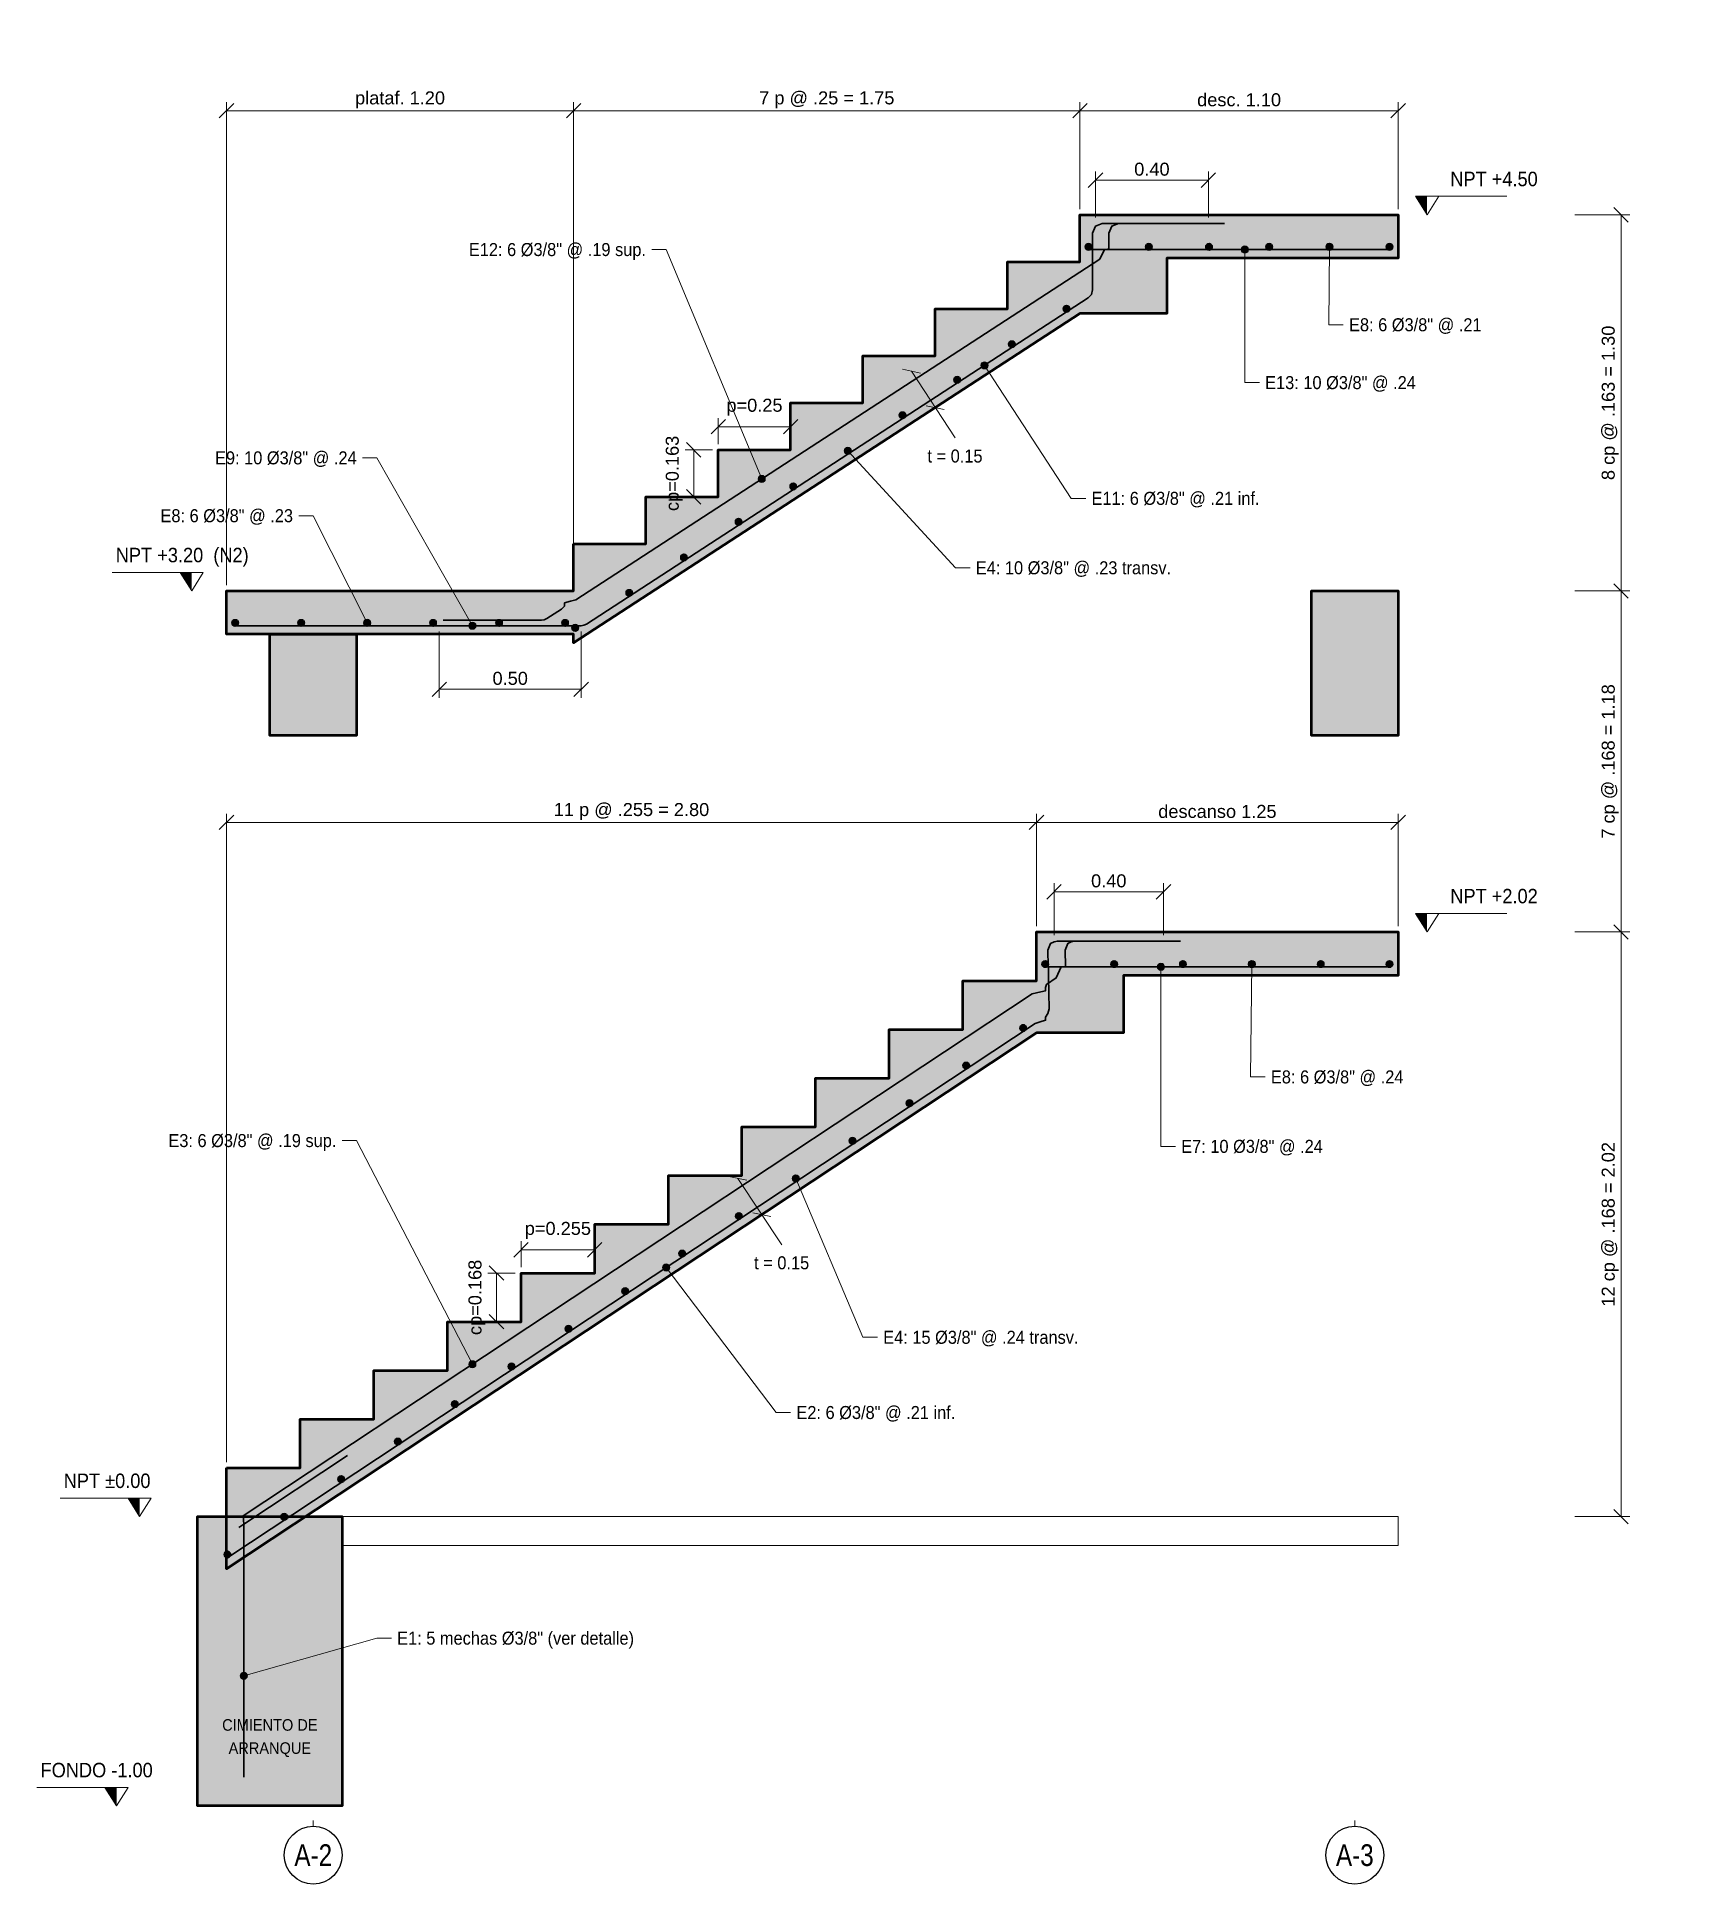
# Model space of a CAD drawing. Header units: metres. Extents: x 0 to 11, y -1 to 140.
# Drawn here: x 5.44 to 11.1, y 48.73 to 55.11 of the extents above; entities that cross this region are included whole.
import ezdxf
from ezdxf.enums import TextEntityAlignment as Align

# ---------------------------------------------------------------- set-up
doc = ezdxf.new("R2010")
doc.units = ezdxf.units.M
doc.linetypes.add('EJE25', pattern=[0.4375, 0.3, -0.05, 0.0375, -0.05])
for name, color, linetype, lineweight in [('E-ACERO', 1, 'Continuous', 35), ('E-ACERO-TXT', 7, 'Continuous', 18), ('E-CORTE', 7, 'Continuous', 50), ('E-CORTE-ACH', 254, 'Continuous', 0), ('E-COTA', 7, 'Continuous', 13), ('E-EJES', 1, 'Continuous', 18), ('E-EJES-ID', 7, 'Continuous', 25), ('E-NIVEL', 7, 'Continuous', 18), ('E-PROYECCION', 8, 'Continuous', 18), ('E-TEXTO', 7, 'Continuous', 18)]:
    doc.layers.add(name, color=color, linetype=linetype, lineweight=lineweight)
doc.styles.add('ARIAL', font='arial.ttf')
doc.dimstyles.new('COTA25', dxfattribs={"dimtxt": 0.045, "dimasz": 0.03, "dimexe": 0.03, "dimexo": 0.02, "dimgap": 0.015, "dimtad": 1, "dimzin": 0, "dimdsep": 46, "dimtxsty": 'ARIAL', "dimtsz": 0.025, "dimcen": 2.5, "dimclrd": 7, "dimclre": 7, "dimclrt": 7, "dimazin": 3, "dimtfac": 1, "dimtmove": 2, "dimatfit": 3, "dimlwd": 13, "dimlwe": 13})

msp = doc.modelspace()

# ---------------------------------------------------------------- texts
at = {"layer": 'E-ACERO-TXT', "style": 'ARIAL', "width": 0.9}
for s, p in [('E12: 6 Ø3/8" @ .19 sup.', (7.55, 54.38)), ('E9: 10 Ø3/8" @ .24', (6.55, 53.66)), ('E8: 6 Ø3/8" @ .23', (6.33, 53.46)), ('E3: 6 Ø3/8" @ .19 sup.', (6.48, 51.3))]:
    msp.add_text(s, height=0.045, dxfattribs=at).set_placement(p, align=Align.MIDDLE_RIGHT)
for s, p in [('E8: 6 Ø3/8" @ .21', (9.98, 54.12)), ('E13: 10 Ø3/8" @ .24', (9.69, 53.92)), ('E11: 6 Ø3/8" @ .21 inf.', (9.09, 53.52)), ('E4: 10 Ø3/8" @ .23 transv.', (8.69, 53.28)), ('E8: 6 Ø3/8" @ .24', (9.71, 51.52)), ('E7: 10 Ø3/8" @ .24', (9.4, 51.28)), ('E4: 15 Ø3/8" @ .24 transv.', (8.37, 50.62)), ('E2: 6 Ø3/8" @ .21 inf.', (8.07, 50.36)), ('E1: 5 mechas Ø3/8" (ver detalle)', (6.69, 49.58))]:
    msp.add_text(s, height=0.045, dxfattribs=at).set_placement(p, align=Align.MIDDLE_LEFT)
at = {"layer": 'E-COTA', "style": 'ARIAL', "width": 0.9}
for p in [(8.6181, 53.6888), (8.019, 50.9)]:
    msp.add_text('t = 0.15', height=0.045, dxfattribs=at).set_placement(p, align=Align.TOP_CENTER)
at = {"layer": 'E-EJES-ID', "style": 'ARIAL', "width": 0.8}
for s, p in [('A-2', (6.4, 48.83)), ('A-3', (10, 48.83))]:
    msp.add_text(s, height=0.075, dxfattribs=at).set_placement(p, align=Align.MIDDLE_CENTER)
at = {"layer": 'E-NIVEL', "style": 'ARIAL', "width": 0.9}
for s, p in [('NPT +4.50', (10.33, 54.584)), ('NPT +3.20  (N2)', (5.7175, 53.284)), ('NPT +2.02', (10.33, 52.1051)), ('NPT ±0.00', (5.5375, 50.084)), ('FONDO -1.00', (5.4575, 49.084))]:
    msp.add_text(s, height=0.05, dxfattribs=at).set_placement(p, align=Align.BOTTOM_LEFT)
at = {"layer": 'E-TEXTO', "style": 'ARIAL', "width": 0.9}
for s, p in [('CIMIENTO DE', (6.25, 49.28)), ('ARRANQUE', (6.25, 49.2))]:
    msp.add_text(s, height=0.04, dxfattribs=at).set_placement(p, align=Align.MIDDLE_CENTER)

# ---------------------------------------------------------------- dimensions: what is measured, and where the dimension line sits
at = {"layer": 'E-COTA'}
for base, p1, p2, text in [((7.3, 54.86), (7.3, 53.2), (9.05, 54.5), '7 p @ .25 = 1.75'), ((6.1, 54.86), (6.1, 53.2), (7.3, 53.2), 'plataf. 1.20'), ((9.05, 54.86), (9.05, 54.5), (10.15, 54.5), 'desc. 1.10'), ((9.1035, 54.62), (9.1035, 54.4702), (9.4938, 54.4702), '0.40'), ((7.8, 53.7675), (7.8, 53.6875), (8.05, 53.6875), 'p=0.25'), ((6.8356, 52.86), (6.8356, 53.0798), (7.3258, 53.0798), '0.50'), ((6.1, 52.4), (6.1, 50.1684), (8.9, 52.0211), '11 p @ .255 = 2.80'), ((8.9, 52.4), (8.9, 52.0211), (10.15, 52.0211), 'descanso 1.25'), ((8.9604, 52.16), (8.9604, 51.9897), (9.3387, 51.9897), '0.40'), ((7.1182, 50.9221), (7.1182, 50.8421), (7.3727, 50.8421), 'p=0.255')]:
    msp.add_linear_dim(base=base, p1=p1, p2=p2, text=text, dimstyle='COTA25', override={"dimdec": 2}, dxfattribs=at).render()
for base, p1, p2, text in [((10.92, 53.2), (10.74, 53.2), (10.74, 54.5), '8 cp @ .163 = 1.30'), ((7.715, 53.525), (7.8, 53.525), (7.8, 53.6875), 'cp=0.163'), ((10.92, 52.0211), (10.74, 52.0211), (10.74, 53.2), '7 cp @ .168 = 1.18'), ((10.92, 50), (10.74, 50), (10.74, 52.0211), '12 cp @ .168 = 2.02'), ((7.0332, 50.6737), (7.1182, 50.6737), (7.1182, 50.8421), 'cp=0.168')]:
    msp.add_linear_dim(base=base, p1=p1, p2=p2, angle=90, text=text, dimstyle='COTA25', override={"dimdec": 2}, dxfattribs=at).render()

# ---------------------------------------------------------------- hatches: boundary and pattern name
at = {"layer": 'E-ACERO'}
h = msp.add_hatch(color=256, dxfattribs=at)
edge = h.paths.add_edge_path()
edge.add_arc((9.0798, 54.3893), 0.0113, 0, 360)
h = msp.add_hatch(color=256, dxfattribs=at)
edge = h.paths.add_edge_path()
edge.add_arc((9.2879, 54.3893), 0.0113, 0, 360)
h = msp.add_hatch(color=256, dxfattribs=at)
edge = h.paths.add_edge_path()
edge.add_arc((9.496, 54.3893), 0.0113, 0, 360)
h = msp.add_hatch(color=256, dxfattribs=at)
edge = h.paths.add_edge_path()
edge.add_arc((9.704, 54.3893), 0.0113, 0, 360)
h = msp.add_hatch(color=256, dxfattribs=at)
edge = h.paths.add_edge_path()
edge.add_arc((9.9121, 54.3893), 0.0113, 0, 360)
h = msp.add_hatch(color=256, dxfattribs=at)
edge = h.paths.add_edge_path()
edge.add_arc((10.1202, 54.3893), 0.0113, 0, 360)
h = msp.add_hatch(color=256, dxfattribs=at)
edge = h.paths.add_edge_path()
edge.add_arc((9.0036, 54.1753), 0.0113, 0, 360)
h = msp.add_hatch(color=256, dxfattribs=at)
edge = h.paths.add_edge_path()
edge.add_arc((8.8147, 54.0525), 0.0113, 0, 360)
h = msp.add_hatch(color=256, dxfattribs=at)
edge = h.paths.add_edge_path()
edge.add_arc((8.6258, 53.9297), 0.0113, 0, 360)
h = msp.add_hatch(color=256, dxfattribs=at)
edge = h.paths.add_edge_path()
edge.add_arc((8.4369, 53.807), 0.0113, 0, 360)
h = msp.add_hatch(color=256, dxfattribs=at)
edge = h.paths.add_edge_path()
edge.add_arc((8.248, 53.6842), 0.0113, 0, 360)
h = msp.add_hatch(color=256, dxfattribs=at)
edge = h.paths.add_edge_path()
edge.add_arc((8.0591, 53.5614), 0.0113, 0, 360)
h = msp.add_hatch(color=256, dxfattribs=at)
edge = h.paths.add_edge_path()
edge.add_arc((7.8702, 53.4386), 0.0113, 0, 360)
h = msp.add_hatch(color=256, dxfattribs=at)
edge = h.paths.add_edge_path()
edge.add_arc((7.6813, 53.3158), 0.0113, 0, 360)
h = msp.add_hatch(color=256, dxfattribs=at)
edge = h.paths.add_edge_path()
edge.add_arc((7.4924, 53.193), 0.0113, 0, 360)
h = msp.add_hatch(color=256, dxfattribs=at)
edge = h.paths.add_edge_path()
edge.add_arc((6.1298, 53.0893), 0.0113, 0, 360)
h = msp.add_hatch(color=256, dxfattribs=at)
edge = h.paths.add_edge_path()
edge.add_arc((6.3579, 53.0893), 0.0113, 0, 360)
h = msp.add_hatch(color=256, dxfattribs=at)
edge = h.paths.add_edge_path()
edge.add_arc((6.586, 53.0893), 0.0113, 0, 360)
h = msp.add_hatch(color=256, dxfattribs=at)
edge = h.paths.add_edge_path()
edge.add_arc((6.814, 53.0893), 0.0113, 0, 360)
h = msp.add_hatch(color=256, dxfattribs=at)
edge = h.paths.add_edge_path()
edge.add_arc((7.0421, 53.0893), 0.0113, 0, 360)
h = msp.add_hatch(color=256, dxfattribs=at)
edge = h.paths.add_edge_path()
edge.add_arc((7.2702, 53.0893), 0.0113, 0, 360)
h = msp.add_hatch(color=256, dxfattribs=at)
edge = h.paths.add_edge_path()
edge.add_arc((7.3054, 53.0721), 0.0113, 0, 360)
h = msp.add_hatch(color=256, dxfattribs=at)
edge = h.paths.add_edge_path()
edge.add_arc((8.9298, 51.9103), 0.0113, 0, 360)
h = msp.add_hatch(color=256, dxfattribs=at)
edge = h.paths.add_edge_path()
edge.add_arc((9.1679, 51.9103), 0.0113, 0, 360)
h = msp.add_hatch(color=256, dxfattribs=at)
edge = h.paths.add_edge_path()
edge.add_arc((9.406, 51.9103), 0.0113, 0, 360)
h = msp.add_hatch(color=256, dxfattribs=at)
edge = h.paths.add_edge_path()
edge.add_arc((9.644, 51.9103), 0.0113, 0, 360)
h = msp.add_hatch(color=256, dxfattribs=at)
edge = h.paths.add_edge_path()
edge.add_arc((9.8821, 51.9103), 0.0113, 0, 360)
h = msp.add_hatch(color=256, dxfattribs=at)
edge = h.paths.add_edge_path()
edge.add_arc((10.1202, 51.9103), 0.0113, 0, 360)
h = msp.add_hatch(color=256, dxfattribs=at)
edge = h.paths.add_edge_path()
edge.add_arc((8.8535, 51.6891), 0.0113, 0, 360)
h = msp.add_hatch(color=256, dxfattribs=at)
edge = h.paths.add_edge_path()
edge.add_arc((8.657, 51.5591), 0.0113, 0, 360)
h = msp.add_hatch(color=256, dxfattribs=at)
edge = h.paths.add_edge_path()
edge.add_arc((8.4606, 51.4291), 0.0113, 0, 360)
h = msp.add_hatch(color=256, dxfattribs=at)
edge = h.paths.add_edge_path()
edge.add_arc((8.2641, 51.2992), 0.0113, 0, 360)
h = msp.add_hatch(color=256, dxfattribs=at)
edge = h.paths.add_edge_path()
edge.add_arc((8.0677, 51.1692), 0.0113, 0, 360)
h = msp.add_hatch(color=256, dxfattribs=at)
edge = h.paths.add_edge_path()
edge.add_arc((7.8712, 51.0392), 0.0113, 0, 360)
h = msp.add_hatch(color=256, dxfattribs=at)
edge = h.paths.add_edge_path()
edge.add_arc((7.6748, 50.9092), 0.0113, 0, 360)
h = msp.add_hatch(color=256, dxfattribs=at)
edge = h.paths.add_edge_path()
edge.add_arc((7.4783, 50.7792), 0.0113, 0, 360)
h = msp.add_hatch(color=256, dxfattribs=at)
edge = h.paths.add_edge_path()
edge.add_arc((7.2819, 50.6492), 0.0113, 0, 360)
h = msp.add_hatch(color=256, dxfattribs=at)
edge = h.paths.add_edge_path()
edge.add_arc((7.0854, 50.5192), 0.0113, 0, 360)
h = msp.add_hatch(color=256, dxfattribs=at)
edge = h.paths.add_edge_path()
edge.add_arc((6.889, 50.3893), 0.0113, 0, 360)
h = msp.add_hatch(color=256, dxfattribs=at)
edge = h.paths.add_edge_path()
edge.add_arc((6.6925, 50.2593), 0.0113, 0, 360)
h = msp.add_hatch(color=256, dxfattribs=at)
edge = h.paths.add_edge_path()
edge.add_arc((6.4961, 50.1293), 0.0113, 0, 360)
h = msp.add_hatch(color=256, dxfattribs=at)
edge = h.paths.add_edge_path()
edge.add_arc((6.2996, 49.9993), 0.0113, 0, 360)
h = msp.add_hatch(color=256, dxfattribs=at)
edge = h.paths.add_edge_path()
edge.add_arc((6.1031, 49.8693), 0.0113, 0, 360)
at = {"layer": 'E-ACERO-TXT'}
h = msp.add_hatch(color=256, dxfattribs=at)
edge = h.paths.add_edge_path()
edge.add_arc((9.9121, 54.3893), 0.0125, 0, 360)
h = msp.add_hatch(color=256, dxfattribs=at)
edge = h.paths.add_edge_path()
edge.add_arc((9.62, 54.3798), 0.0125, 0, 360)
h = msp.add_hatch(color=256, dxfattribs=at)
edge = h.paths.add_edge_path()
edge.add_arc((8.72, 53.9796), 0.0125, 0, 360)
h = msp.add_hatch(color=256, dxfattribs=at)
edge = h.paths.add_edge_path()
edge.add_arc((8.248, 53.6842), 0.0125, 0, 360)
h = msp.add_hatch(color=256, dxfattribs=at)
edge = h.paths.add_edge_path()
edge.add_arc((7.95, 53.587), 0.0125, 0, 360)
h = msp.add_hatch(color=256, dxfattribs=at)
edge = h.paths.add_edge_path()
edge.add_arc((6.586, 53.0893), 0.0125, 0, 360)
h = msp.add_hatch(color=256, dxfattribs=at)
edge = h.paths.add_edge_path()
edge.add_arc((6.95, 53.0798), 0.0125, 0, 360)
h = msp.add_hatch(color=256, dxfattribs=at)
edge = h.paths.add_edge_path()
edge.add_arc((9.33, 51.9008), 0.0125, 0, 360)
h = msp.add_hatch(color=256, dxfattribs=at)
edge = h.paths.add_edge_path()
edge.add_arc((9.644, 51.9103), 0.0125, 0, 360)
h = msp.add_hatch(color=256, dxfattribs=at)
edge = h.paths.add_edge_path()
edge.add_arc((8.0677, 51.1692), 0.0125, 0, 360)
h = msp.add_hatch(color=256, dxfattribs=at)
edge = h.paths.add_edge_path()
edge.add_arc((7.62, 50.8615), 0.0125, 0, 360)
h = msp.add_hatch(color=256, dxfattribs=at)
edge = h.paths.add_edge_path()
edge.add_arc((6.95, 50.5267), 0.0125, 0, 360)
h = msp.add_hatch(color=256, dxfattribs=at)
edge = h.paths.add_edge_path()
edge.add_arc((6.1598, 49.45), 0.0125, 0, 360)
at = {"layer": 'E-CORTE-ACH'}
for points in [[(7.3, 53.3625), (7.55, 53.3625), (7.55, 53.525), (7.8, 53.525), (7.8, 53.6875), (8.05, 53.6875), (8.05, 53.85), (8.3, 53.85), (8.3, 54.0125), (8.55, 54.0125), (8.55, 54.175), (8.8, 54.175), (8.8, 54.3375), (9.05, 54.3375), (9.05, 54.5), (10.15, 54.5), (10.15, 54.35), (9.35, 54.35), (9.35, 54.1586), (9.05, 54.1586), (7.3, 53.0211), (7.3, 53.05), (6.1, 53.05), (6.1, 53.2), (7.3, 53.2)], [(10.1128, 53.2), (10.15, 53.2), (10.15, 53.1535), (10.15, 52.7698), (10.15, 52.7), (10.1128, 52.7), (9.8872, 52.7), (9.85, 52.7), (9.85, 53.0758), (9.85, 53.2), (9.8872, 53.2)], [(6.25, 53.05), (6.4755, 53.05), (6.55, 53.05), (6.55, 52.7869), (6.55, 52.7), (6.3245, 52.7), (6.25, 52.7), (6.25, 52.9631)], [(6.1, 50.1684), (6.3545, 50.1684), (6.3545, 50.3368), (6.6091, 50.3368), (6.6091, 50.5053), (6.8636, 50.5053), (6.8636, 50.6737), (7.1182, 50.6737), (7.1182, 50.8421), (7.3727, 50.8421), (7.3727, 51.0105), (7.6273, 51.0105), (7.6273, 51.1789), (7.8818, 51.1789), (7.8818, 51.3474), (8.1364, 51.3474), (8.1364, 51.5158), (8.3909, 51.5158), (8.3909, 51.6842), (8.6455, 51.6842), (8.6455, 51.8526), (8.9, 51.8526), (8.9, 52.0211), (10.15, 52.0211), (10.15, 51.8711), (9.2, 51.8711), (9.2, 51.6728), (8.9, 51.6728), (6.1, 49.8201)], [(6, 49.44), (6, 50), (6.22, 50), (6.5, 50), (6.5, 49.56), (6.5, 49), (6.22, 49), (6, 49)]]:
    msp.add_hatch(color=256, dxfattribs=at).paths.add_polyline_path(points)
at = {"layer": 'E-NIVEL'}
for points in [[(10.25, 54.5), (10.21, 54.564), (10.25, 54.564)], [(5.98, 53.2), (5.94, 53.264), (5.98, 53.264)], [(10.25, 52.0211), (10.21, 52.0851), (10.25, 52.0851)], [(5.8, 50), (5.76, 50.064), (5.8, 50.064)], [(5.72, 49), (5.68, 49.064), (5.72, 49.064)]]:
    msp.add_hatch(color=7, dxfattribs=at).paths.add_polyline_path(points)

# ---------------------------------------------------------------- linework, layer by layer
at = {"layer": 'E-ACERO'}
for points in [[(6.8356, 53.0798), (7.3258, 53.0798), (7.3352, 53.0811), (7.3439, 53.0851), (9.0786, 54.2127), (9.0897, 54.2247), (9.0938, 54.2406), (9.0938, 54.4369), (9.1035, 54.4605), (9.1271, 54.4702), (9.4938, 54.4702)], [(6.8489, 53.0988), (7.1891, 53.0988), (7.1985, 53.1002), (7.2072, 53.1042), (7.2575, 53.1369), (7.2686, 53.1478), (7.2686, 53.1587), (7.289, 53.1641), (7.3078, 53.1696), (9.1181, 54.3462), (9.1348, 54.3798), (9.146, 54.3798), (9.15, 54.3851), (9.15, 54.4369), (9.1598, 54.4605), (9.1833, 54.4702), (9.55, 54.4702)], [(9.0814, 54.3798), (10.1186, 54.3798)], [(6.1314, 53.0798), (7.2686, 53.0798)], [(6.1084, 49.8614), (8.8951, 51.7052), (8.9124, 51.7107), (8.9314, 51.7162), (8.9314, 51.7271), (8.9394, 51.7394), (8.9432, 51.7556), (8.9411, 51.8659), (8.9408, 51.9008), (8.9404, 51.9027), (8.9394, 51.9578), (8.9487, 51.9816), (8.9604, 51.9867), (8.9721, 51.9897), (9.3387, 51.9897)], [(6.1431, 49.9628), (6.1597, 49.9738), (6.1583, 50.0029), (8.8849, 51.807), (8.9148, 51.8143), (8.9314, 51.818), (8.9314, 51.829), (8.9348, 51.84), (8.968, 51.862), (8.9847, 51.9008), (8.9958, 51.9008), (8.9996, 51.9014), (8.9985, 51.9578), (9.0079, 51.9816), (9.0196, 51.9867), (9.0312, 51.9897), (9.3978, 51.9897)], [(8.9314, 51.9008), (10.1186, 51.9008)], [(6.1598, 49.1), (6.1598, 49.9738), (6.5184, 50.2111)]]:
    msp.add_lwpolyline(points, dxfattribs=at)
for centre in [(9.0798, 54.3893), (9.2879, 54.3893), (9.496, 54.3893), (9.704, 54.3893), (9.9121, 54.3893), (10.1202, 54.3893), (9.0036, 54.1753), (8.8147, 54.0525), (8.6258, 53.9297), (8.4369, 53.807), (8.248, 53.6842), (8.0591, 53.5614), (7.8702, 53.4386), (7.6813, 53.3158), (7.4924, 53.193), (6.1298, 53.0893), (6.3579, 53.0893), (6.586, 53.0893), (6.814, 53.0893), (7.0421, 53.0893), (7.2702, 53.0893), (7.3054, 53.0721), (8.9298, 51.9103), (9.1679, 51.9103), (9.406, 51.9103), (9.644, 51.9103), (9.8821, 51.9103), (10.1202, 51.9103), (8.8535, 51.6891), (8.657, 51.5591), (8.4606, 51.4291), (8.2641, 51.2992), (8.0677, 51.1692), (7.8712, 51.0392), (7.6748, 50.9092), (7.4783, 50.7792), (7.2819, 50.6492), (7.0854, 50.5192), (6.889, 50.3893), (6.6925, 50.2593), (6.4961, 50.1293), (6.2996, 49.9993), (6.1031, 49.8693)]:
    msp.add_circle(centre, 0.0113, dxfattribs=at)
at = {"layer": 'E-ACERO-TXT'}
for points in [[(7.95, 53.587), (7.62, 54.38), (7.57, 54.38)], [(9.62, 54.3798), (9.62, 53.92), (9.67, 53.92)], [(9.9121, 54.3893), (9.91, 54.12), (9.96, 54.12)], [(8.72, 53.9796), (9.02, 53.52), (9.07, 53.52)], [(6.95, 53.0798), (6.62, 53.66), (6.57, 53.66)], [(8.248, 53.6842), (8.62, 53.28), (8.67, 53.28)], [(6.586, 53.0893), (6.4, 53.46), (6.35, 53.46)], [(9.644, 51.9103), (9.64, 51.52), (9.69, 51.52)], [(9.33, 51.9008), (9.33, 51.28), (9.38, 51.28)], [(6.95, 50.5267), (6.55, 51.3), (6.5, 51.3)], [(8.0677, 51.1692), (8.3, 50.62), (8.35, 50.62)], [(7.62, 50.8615), (8, 50.36), (8.05, 50.36)], [(6.1598, 49.45), (6.62, 49.58), (6.67, 49.58)]]:
    msp.add_lwpolyline(points, dxfattribs=at)
for centre in [(9.9121, 54.3893), (9.62, 54.3798), (8.72, 53.9796), (8.248, 53.6842), (7.95, 53.587), (6.586, 53.0893), (6.95, 53.0798), (9.33, 51.9008), (9.644, 51.9103), (8.0677, 51.1692), (7.62, 50.8615), (6.95, 50.5267), (6.1598, 49.45)]:
    msp.add_circle(centre, 0.0125, dxfattribs=at)
at = {"layer": 'E-CORTE'}
for points in [[(7.3, 53.3625), (7.55, 53.3625), (7.55, 53.525), (7.8, 53.525), (7.8, 53.6875), (8.05, 53.6875), (8.05, 53.85), (8.3, 53.85), (8.3, 54.0125), (8.55, 54.0125), (8.55, 54.175), (8.8, 54.175), (8.8, 54.3375), (9.05, 54.3375), (9.05, 54.5), (10.15, 54.5), (10.15, 54.35), (9.35, 54.35), (9.35, 54.1586), (9.05, 54.1586), (7.3, 53.0211), (7.3, 53.05), (6.1, 53.05), (6.1, 53.2), (7.3, 53.2), (7.3, 53.3625)], [(10.1128, 53.2), (10.15, 53.2), (10.15, 53.1535), (10.15, 52.7698), (10.15, 52.7), (10.1128, 52.7), (9.8872, 52.7), (9.85, 52.7), (9.85, 53.0758), (9.85, 53.2), (9.8872, 53.2), (10.1128, 53.2)], [(6.25, 53.05), (6.4755, 53.05), (6.55, 53.05), (6.55, 52.7869), (6.55, 52.7), (6.3245, 52.7), (6.25, 52.7), (6.25, 52.9631), (6.25, 53.05)], [(6.1, 50.1684), (6.3545, 50.1684), (6.3545, 50.3368), (6.6091, 50.3368), (6.6091, 50.5053), (6.8636, 50.5053), (6.8636, 50.6737), (7.1182, 50.6737), (7.1182, 50.8421), (7.3727, 50.8421), (7.3727, 51.0105), (7.6273, 51.0105), (7.6273, 51.1789), (7.8818, 51.1789), (7.8818, 51.3474), (8.1364, 51.3474), (8.1364, 51.5158), (8.3909, 51.5158), (8.3909, 51.6842), (8.6455, 51.6842), (8.6455, 51.8526), (8.9, 51.8526), (8.9, 52.0211), (10.15, 52.0211), (10.15, 51.8711), (9.2, 51.8711), (9.2, 51.6728), (8.9, 51.6728), (6.1, 49.8201), (6.1, 50.1684)], [(6, 49.44), (6, 50), (6.22, 50), (6.5, 50), (6.5, 49.56), (6.5, 49), (6.22, 49), (6, 49), (6, 49.44)]]:
    msp.add_lwpolyline(points, dxfattribs=at)
at = {"layer": 'E-COTA'}
for p, q in [((8.4371, 53.966), (8.4994, 53.9528)), ((8.4683, 53.9594), (8.6181, 53.7288)), ((8.5189, 53.8402), (8.5811, 53.827)), ((7.836, 51.1756), (7.8984, 51.1629)), ((7.8672, 51.1693), (8.019, 50.94)), ((7.9188, 51.0505), (7.9812, 51.0378))]:
    msp.add_line(p, q, dxfattribs=at)
at = {"layer": 'E-EJES', "linetype": 'EJE25'}
for p, q in [((6.4, 48.93), (6.4, 48.95)), ((10, 48.93), (10, 48.95))]:
    msp.add_line(p, q, dxfattribs=at)
at = {"layer": 'E-EJES-ID'}
for centre in [(6.4, 48.83), (10, 48.83)]:
    msp.add_circle(centre, 0.1, dxfattribs=at)
at = {"layer": 'E-NIVEL'}
for p, q in [((10.21, 54.564), (10.525, 54.564)), ((5.705, 53.264), (6.02, 53.264)), ((10.21, 52.0851), (10.525, 52.0851)), ((5.525, 50.064), (5.84, 50.064)), ((5.445, 49.064), (5.76, 49.064))]:
    msp.add_line(p, q, dxfattribs=at)
for points in [[(10.25, 54.5), (10.21, 54.564), (10.29, 54.564)], [(5.98, 53.2), (5.94, 53.264), (6.02, 53.264)], [(10.25, 52.0211), (10.21, 52.0851), (10.29, 52.0851)], [(5.8, 50), (5.76, 50.064), (5.84, 50.064)], [(5.72, 49), (5.68, 49.064), (5.76, 49.064)]]:
    msp.add_lwpolyline(points, close=True, dxfattribs=at)
at = {"layer": 'E-PROYECCION'}
msp.add_lwpolyline([(10.15, 49.9), (8.7812, 49.9), (6.5, 49.9), (6.5, 50), (8.7812, 50), (10.15, 50), (10.15, 49.9918), (10.15, 49.9)], dxfattribs=at)

msp.set_redraw_order([(e.dxf.handle, doc.entitydb.next_handle()) for e in msp.query("TEXT MTEXT ATTDEF DIMENSION ARC_DIMENSION")])  # texts and dimensions are drawn at this point

doc.saveas('drawing.dxf')
